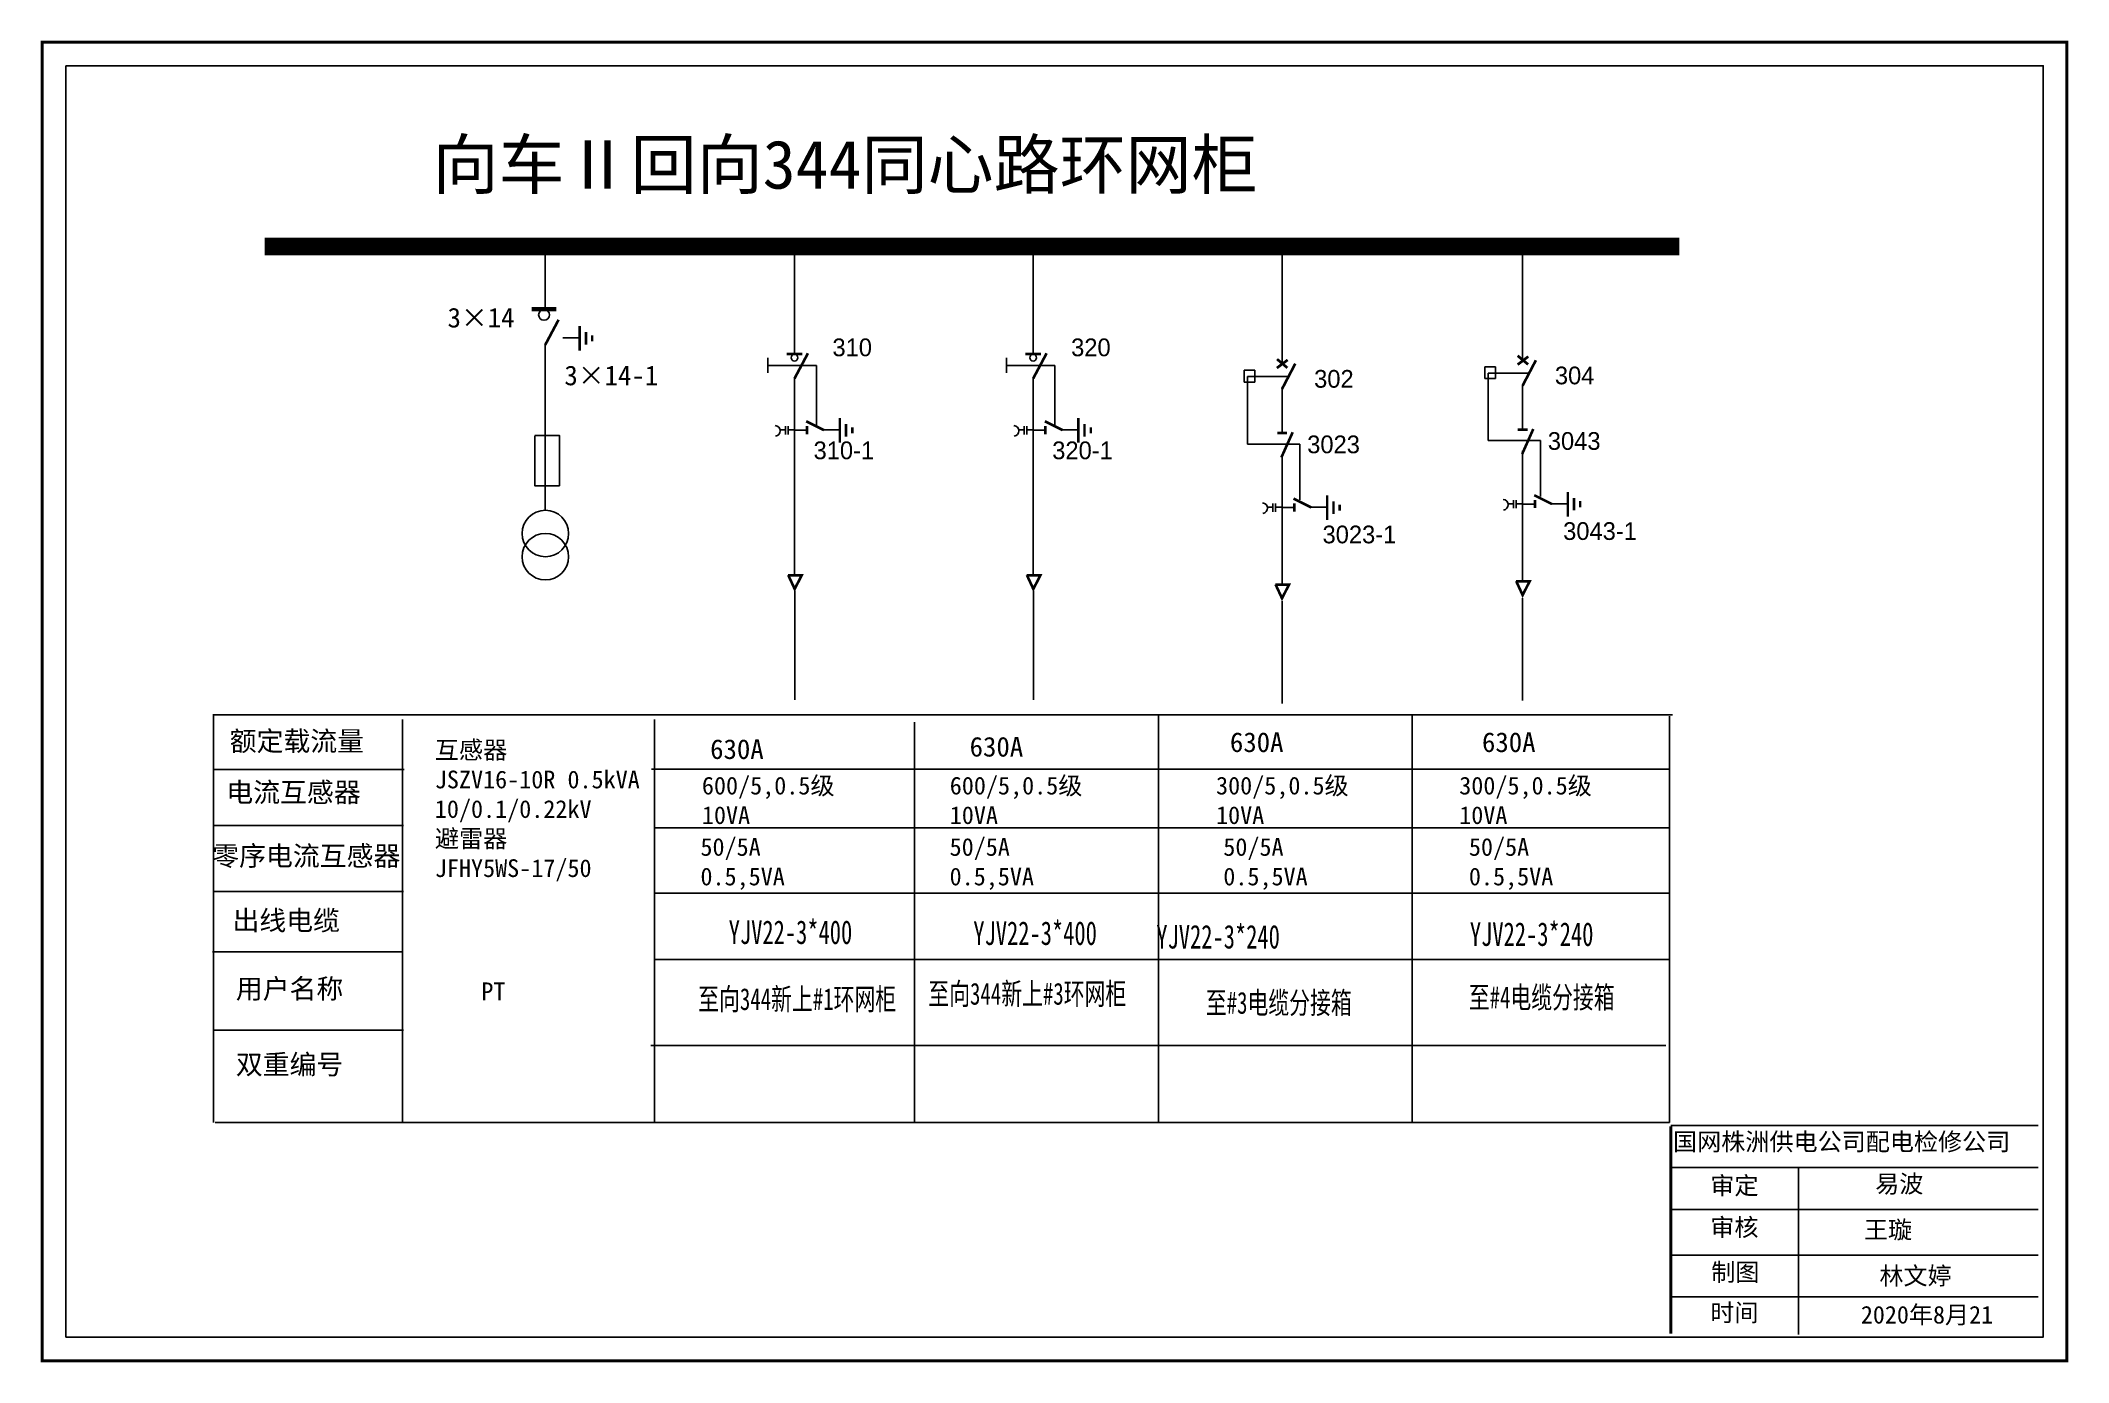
# Model space of a CAD drawing. Extents: x 613 to 1935, y 525 to 1195.
# Drawn here: x 1647.5 to 1773.1, y 1010.5 to 1092.4 of the extents above; entities that cross this region are included whole.
import ezdxf

# ---------------------------------------------------------------- set-up
doc = ezdxf.new("R2010")
doc.units = 0
doc.header["$LTSCALE"] = 0.774411
doc.linetypes.add('ACAD_ISO02W100', pattern=[15, 12, -3])
doc.linetypes.add('CENTER', pattern=[50.8, 31.75, -6.35, 6.35, -6.35])
doc.layers.get('0').update_dxf_attribs({"linetype": 'CONTINUOUS'})
doc.layers.add('2', color=2, linetype='CONTINUOUS')
doc.styles.add('HZ', font='')
doc.styles.add('hztxt_txtstyle_0.00_0_0', font='simkai.ttf')
doc.styles.add('hztxt_txtstyle_1.80_0_0', font='', dxfattribs={"height": 1.8, "bigfont": 'hztxt.shx'})
doc.styles.add('hztxt_txtstyle_2.70_0_0', font='simkai.ttf', dxfattribs={"height": 2.7})
doc.styles.add('字体', font='', dxfattribs={"height": 2.5})
doc.styles.get('HZ').set_extended_font_data('SimSun')
doc.styles.get('hztxt_txtstyle_1.80_0_0').set_extended_font_data('hztxt')
doc.styles.get('字体').set_extended_font_data('SimSun')

msp = doc.modelspace()

# ---------------------------------------------------------------- texts
at = {"color": 0, "linetype": 'Continuous', "style": 'hztxt_txtstyle_2.70_0_0'}
for s, p in [('3×14', (1672.68, 1074.64)), ('3×14-1', (1679.92, 1071.06))]:
    msp.add_text(s, height=1.22, dxfattribs=at).set_placement(p)
at = {"color": 0, "style": 'hztxt_txtstyle_1.80_0_0'}
for s, p in [('310', (1696.53, 1072.86)), ('320', (1711.32, 1072.86)), ('302', (1726.38, 1070.91)), ('304', (1741.3, 1071.12)), ('3043', (1740.86, 1067.06)), ('310-1', (1695.36, 1066.48)), ('320-1', (1710.15, 1066.48)), ('3023', (1725.95, 1066.85)), ('3023-1', (1726.9, 1061.27)), ('3043-1', (1741.81, 1061.48))]:
    msp.add_text(s, height=1.098, dxfattribs=at).set_placement(p)
at = {"color": 0, "style": 'HZ', "width": 0.7}
for s, height, p in [('YJV22-3*400', 1.4617, (1690.1, 1036.45)), ('YJV22-3*400', 1.4617, (1705.26, 1036.39)), ('YJV22-3*240', 1.4617, (1716.6, 1036.17)), ('YJV22-3*240', 1.4617, (1736.03, 1036.33)), ('至向344新上#3环网柜', 1.3535, (1702.47, 1032.69)), ('至向344新上#1环网柜', 1.3535, (1688.21, 1032.36)), ('至#3电缆分接箱', 1.353, (1719.67, 1032.13)), ('至#4电缆分接箱', 1.353, (1735.96, 1032.47))]:
    msp.add_text(s, height=height, dxfattribs=at).set_placement(p)
at = {"color": 0, "linetype": 'Continuous', "attachment_point": 1}
for s, insert, char_height, width, style in [('向车Ⅱ回向344同心路环网柜', (1671.75, 1086.24), 3, 85.7498, '字体'), ('{\\fSimSun|b0|i0|c134|p2;额定载流量}', (1659.18, 1049.63), 1.2204, 19.6738, 'hztxt_txtstyle_2.70_0_0'), ('{\\fSimSun|b0|i0|c134|p2;630A}', (1721.16, 1049.56), 1.2204, 19.6738, 'hztxt_txtstyle_2.70_0_0'), ('{\\fSimSun|b0|i0|c134|p2;630A}', (1736.78, 1049.56), 1.2204, 19.6738, 'hztxt_txtstyle_2.70_0_0'), ('\\A1;{\\fSimSun|b0|i0|c134|p2;互感器\\PJSZV16-10R 0.5kVA\\P10/0.1/0.22kV\\P避雷器\\PJFHY5WS-17/50}', (1671.89, 1049.02), 1.0983, 20.2524, 'hztxt_txtstyle_2.70_0_0'), ('{\\fSimSun|b0|i0|c134|p2;630A}', (1688.95, 1049.13), 1.2204, 19.6738, 'hztxt_txtstyle_2.70_0_0'), ('{\\fSimSun|b0|i0|c134|p2;630A}', (1705.03, 1049.28), 1.2204, 19.6738, 'hztxt_txtstyle_2.70_0_0'), ('\\A1;{\\fSimSun|b0|i0|c134|p2;600/5,0.5级\\P10VA}', (1688.44, 1046.81), 1.0983, 20.2524, 'hztxt_txtstyle_2.70_0_0'), ('\\A1;{\\fSimSun|b0|i0|c134|p2;600/5,0.5级\\P10VA}', (1703.8, 1046.81), 1.0983, 20.2524, 'hztxt_txtstyle_2.70_0_0'), ('\\A1;{\\fSimSun|b0|i0|c134|p2;300/5,0.5级\\P10VA}', (1720.3, 1046.81), 1.0983, 20.2524, 'hztxt_txtstyle_2.70_0_0'), ('\\A1;{\\fSimSun|b0|i0|c134|p2;300/5,0.5级\\P10VA}', (1735.37, 1046.81), 1.0983, 20.2524, 'hztxt_txtstyle_2.70_0_0'), ('{\\fSimSun|b0|i0|c134|p2;电流互感器}', (1658.97, 1046.46), 1.2204, 19.6738, 'hztxt_txtstyle_2.70_0_0'), ('{\\fSimSun|b0|i0|c134|p2;50/5A\\P0.5,5VA}', (1688.35, 1043.01), 1.0983, 19.6738, 'hztxt_txtstyle_2.70_0_0'), ('{\\fSimSun|b0|i0|c134|p2;50/5A\\P0.5,5VA}', (1703.79, 1043.01), 1.0983, 19.6738, 'hztxt_txtstyle_2.70_0_0'), ('{\\fSimSun|b0|i0|c134|p2;50/5A\\P0.5,5VA}', (1720.75, 1043.01), 1.0983, 19.6738, 'hztxt_txtstyle_2.70_0_0'), ('{\\fSimSun|b0|i0|c134|p2;50/5A\\P0.5,5VA}', (1735.97, 1043.01), 1.0983, 19.6738, 'hztxt_txtstyle_2.70_0_0'), ('{\\fSimSun|b0|i0|c134|p2;零序电流互感器}', (1658.1, 1042.52), 1.2204, 19.6738, 'hztxt_txtstyle_2.70_0_0'), ('{\\fSimSun|b0|i0|c134|p2;出线电缆}', (1659.35, 1038.52), 1.2204, 19.6738, 'hztxt_txtstyle_2.70_0_0'), ('{\\fSimSun|b0|i0|c134|p2;用户名称}', (1659.56, 1034.29), 1.2204, 19.6738, 'hztxt_txtstyle_2.70_0_0'), ('{\\fSimSun|b0|i0|c134|p2;PT}', (1674.77, 1034.07), 1.1026, 8.5785, 'hztxt_txtstyle_0.00_0_0'), ('{\\fSimSun|b0|i0|c134|p2;双重编号}', (1659.56, 1029.6), 1.2204, 19.6738, 'hztxt_txtstyle_2.70_0_0'), ('国网株洲供电公司配电检修公司', (1748.62, 1024.75), 1.0944, 29.9201, '字体'), ('\\f\uffbfﾬￌﾣﾤ_GB2312|b0|i0|c134|p49;审定', (1750.93, 1022.03), 1.0944, 8.5588, '字体'), ('易波', (1761.15, 1022.14), 1.094, 8.5588, '字体'), ('\\f\uffbfﾬￌﾣﾤ_GB2312|b0|i0|c134|p49;审核', (1750.93, 1019.45), 1.0944, 8.5588, '字体'), ('王璇', (1760.45, 1019.3), 1.094, 8.5588, '字体'), ('\\f\uffbfﾬￌﾣﾤ_GB2312|b0|i0|c134|p49;制图', (1750.99, 1016.67), 1.0944, 8.5588, '字体'), ('林文婷', (1761.41, 1016.44), 1.094, 8.5588, '字体'), ('\\f\uffbfﾬￌﾣﾤ_GB2312|b0|i0|c134|p49;时间', (1750.93, 1014.16), 1.0944, 8.5588, '字体'), ('2020年8月21', (1760.26, 1014.03), 1.094, 16.0081, '字体')]:
    msp.add_mtext(s, dxfattribs=dict(at, insert=insert, char_height=char_height, width=width, style=style))

# ---------------------------------------------------------------- blocks, each defined once
blk = doc.blocks.new('JD')
for points in [[(-2, 0.2), (-2, -0.2), (2, 0.2), (2, -0.2)], [(1, -1.2), (1, -0.8), (-1, -1.2), (-1, -0.8)], [(-0.5, -1.8), (-0.5, -2.2), (0.5, -1.8), (0.5, -2.2)]]:
    blk.add_trace(points)

# ---------------------------------------------------------------- linework, layer by layer
at = {"color": 0}
for p, q in [((1694.18, 1079.74), (1694.18, 1073.02)), ((1708.97, 1079.74), (1708.97, 1073.02)), ((1739.3, 1079.64), (1739.3, 1072.58)), ((1678.72, 1079.45), (1678.72, 1075.84)), ((1724.39, 1079.43), (1724.39, 1072.38)), ((1678.73, 1073.6), (1678.73, 1063.34)), ((1679.82, 1074), (1680.85, 1074)), ((1722.04, 1071.99), (1722.7, 1071.99)), ((1722.04, 1071.99), (1722.04, 1071.26)), ((1722.7, 1071.99), (1722.7, 1071.26)), ((1736.96, 1072.2), (1737.61, 1072.2)), ((1736.96, 1072.2), (1736.96, 1071.47)), ((1737.61, 1072.2), (1737.61, 1071.47)), ((1694.18, 1071.52), (1694.18, 1059.31)), ((1708.97, 1071.52), (1708.97, 1059.31)), ((1722.04, 1071.26), (1722.7, 1071.26)), ((1724.39, 1070.88), (1724.39, 1068.15)), ((1736.96, 1071.47), (1737.61, 1071.47)), ((1739.3, 1071.09), (1739.3, 1068.36)), ((1694.18, 1068.28), (1694.95, 1068.28)), ((1695.94, 1068.3), (1696.97, 1068.3)), ((1708.97, 1068.28), (1709.73, 1068.28)), ((1710.73, 1068.3), (1711.76, 1068.3)), ((1739.3, 1067), (1739.3, 1058.96)), ((1724.39, 1066.79), (1724.39, 1058.76)), ((1724.39, 1063.49), (1725.15, 1063.49)), ((1726.14, 1063.51), (1727.17, 1063.51)), ((1739.3, 1063.7), (1740.06, 1063.7)), ((1741.05, 1063.72), (1742.09, 1063.72)), ((1669.98, 1047.25), (1658.21, 1047.25)), ((1669.94, 1043.78), (1658.16, 1043.78)), ((1669.94, 1039.7), (1658.16, 1039.7)), ((1669.89, 1035.97), (1658.12, 1035.97)), ((1669.94, 1031.12), (1658.16, 1031.12))]:
    msp.add_line(p, q, dxfattribs=at)
at = {"color": 0, "linetype": 'ACAD_ISO02W100'}
for p, q in [((1724.72, 1071.61), (1722.25, 1071.61)), ((1722.25, 1071.61), (1722.25, 1067.42)), ((1739.63, 1071.82), (1737.16, 1071.82)), ((1737.16, 1071.82), (1737.16, 1067.63)), ((1722.25, 1067.42), (1725.5, 1067.42)), ((1725.5, 1067.42), (1725.5, 1063.96)), ((1737.16, 1067.63), (1740.41, 1067.63)), ((1740.41, 1067.63), (1740.41, 1064.17))]:
    msp.add_line(p, q, dxfattribs=at)
at = {"color": 0, "linetype": 'CENTER'}
for p, q in [((1694.19, 1058.32), (1694.19, 1051.57)), ((1708.98, 1058.32), (1708.98, 1051.57)), ((1724.39, 1057.68), (1724.39, 1051.34)), ((1739.3, 1057.88), (1739.3, 1051.54))]:
    msp.add_line(p, q, dxfattribs=at)
at = {"color": 0, "linetype": 'Continuous'}
for p, q in [((1658.14, 1050.64), (1748.58, 1050.64)), ((1658.18, 1025.4), (1658.18, 1050.64)), ((1716.73, 1050.59), (1716.73, 1025.4)), ((1732.46, 1050.59), (1732.46, 1025.4)), ((1748.4, 1050.57), (1748.4, 1025.39)), ((1669.88, 1050.36), (1669.88, 1025.4)), ((1685.5, 1050.36), (1685.5, 1025.4)), ((1701.61, 1050.2), (1701.61, 1025.42)), ((1685.31, 1047.27), (1748.4, 1047.27)), ((1685.5, 1043.64), (1748.4, 1043.64)), ((1685.5, 1039.59), (1748.4, 1039.59)), ((1685.5, 1035.49), (1748.4, 1035.49)), ((1685.28, 1030.17), (1748.18, 1030.17)), ((1748.4, 1025.4), (1658.27, 1025.4)), ((1748.49, 1025.2), (1771.24, 1025.2)), ((1748.49, 1022.6), (1771.24, 1022.6)), ((1756.39, 1022.58), (1756.39, 1012.26)), ((1748.49, 1020.01), (1771.24, 1020.01)), ((1748.49, 1017.18), (1771.24, 1017.18)), ((1748.49, 1014.59), (1771.24, 1014.59))]:
    msp.add_line(p, q, dxfattribs=at)
at = {"color": 0, "linetype": 'Continuous', "const_width": 0.182}
msp.add_lwpolyline([(1647.55, 1092.32), (1773.03, 1092.32), (1773.03, 1010.62), (1647.55, 1010.62)], close=True, dxfattribs=at)
at = {"color": 0, "linetype": 'Continuous'}
msp.add_lwpolyline([(1649.03, 1090.85), (1771.56, 1090.85), (1771.56, 1012.1), (1649.03, 1012.1)], close=True, dxfattribs=at)
at = {"color": 0}
for points, const_width in [([(1661.34, 1079.66), (1749.02, 1079.66)], 1.1), ([(1677.89, 1075.78), (1679.43, 1075.78)], 0.261), ([(1678.73, 1073.56), (1679.56, 1075.12)], 0.165), ([(1693.7, 1073), (1694.67, 1073)], 0.165), ([(1694.18, 1071.48), (1695.01, 1073.04)], 0.165), ([(1708.49, 1073), (1709.46, 1073)], 0.165), ([(1708.97, 1071.48), (1709.8, 1073.04)], 0.165), ([(1724.07, 1072.13), (1724.74, 1072.63)], 0.165), ([(1724.08, 1072.68), (1724.72, 1072.14)], 0.165), ([(1724.39, 1070.83), (1725.21, 1072.4)], 0.165), ([(1738.99, 1072.34), (1739.65, 1072.84)], 0.165), ([(1738.99, 1072.89), (1739.64, 1072.35)], 0.165), ([(1739.3, 1071.04), (1740.12, 1072.61)], 0.165), ([(1694.9, 1068.83), (1696, 1068.28)], 0.165), ([(1694.95, 1068.53), (1694.95, 1068.02)], 0.165), ([(1709.69, 1068.83), (1710.79, 1068.28)], 0.165), ([(1709.73, 1068.53), (1709.73, 1068.02)], 0.165), ([(1724.09, 1068.11), (1724.7, 1068.11)], 0.165), ([(1724.35, 1066.59), (1725.05, 1068.15)], 0.165), ([(1739, 1068.32), (1739.61, 1068.32)], 0.165), ([(1739.27, 1066.8), (1739.96, 1068.35)], 0.165), ([(1725.1, 1064.04), (1726.2, 1063.49)], 0.165), ([(1725.15, 1063.75), (1725.15, 1063.24)], 0.165), ([(1740.02, 1064.25), (1741.12, 1063.7)], 0.165), ([(1740.06, 1063.95), (1740.06, 1063.45)], 0.165), ([(1693.78, 1059.28), (1694.62, 1059.28), (1694.19, 1058.44), (1693.79, 1059.3)], 0.165), ([(1708.57, 1059.28), (1709.41, 1059.28), (1708.98, 1058.44), (1708.58, 1059.3)], 0.165), ([(1723.98, 1058.71), (1724.82, 1058.71), (1724.39, 1057.86), (1723.99, 1058.72)], 0.165), ([(1738.89, 1058.91), (1739.73, 1058.91), (1739.3, 1058.06), (1738.9, 1058.93)], 0.165)]:
    msp.add_lwpolyline(points, dxfattribs=dict(at, const_width=const_width))
for points in [[(1692.52, 1072.75), (1692.52, 1071.83)], [(1707.31, 1072.75), (1707.31, 1071.83)], [(1693.63, 1068.29), (1693.28, 1068.29)], [(1693.63, 1068.52), (1693.63, 1068.02)], [(1693.78, 1068.52), (1693.78, 1068.02)], [(1694.18, 1068.29), (1693.78, 1068.29)], [(1708.42, 1068.29), (1708.07, 1068.29)], [(1708.42, 1068.52), (1708.42, 1068.02)], [(1708.57, 1068.52), (1708.57, 1068.02)], [(1708.97, 1068.29), (1708.57, 1068.29)], [(1678.08, 1067.92), (1678.08, 1064.84), (1679.61, 1064.84), (1679.61, 1067.95), (1678.08, 1067.95)], [(1723.83, 1063.5), (1723.49, 1063.5)], [(1723.83, 1063.73), (1723.83, 1063.23)], [(1723.99, 1063.73), (1723.99, 1063.23)], [(1724.38, 1063.5), (1723.99, 1063.5)], [(1738.74, 1063.71), (1738.4, 1063.71)], [(1738.74, 1063.94), (1738.74, 1063.44)], [(1738.9, 1063.94), (1738.9, 1063.44)], [(1739.3, 1063.71), (1738.9, 1063.71)]]:
    msp.add_lwpolyline(points, dxfattribs=at)
at = {"color": 0, "linetype": 'ACAD_ISO02W100'}
for points in [[(1695.54, 1068.54), (1695.54, 1072.29), (1692.52, 1072.29)], [(1710.32, 1068.54), (1710.32, 1072.29), (1707.31, 1072.29)]]:
    msp.add_lwpolyline(points, dxfattribs=at)
at = {"color": 0}
for points in [[(1692.99, 1068.57, -0.877934), (1693, 1067.9)], [(1707.78, 1068.57, -0.877934), (1707.79, 1067.9)], [(1723.19, 1063.78, -0.877934), (1723.2, 1063.12)], [(1738.1, 1063.99, -0.877934), (1738.12, 1063.32)]]:
    msp.add_lwpolyline(points, format="xyb", dxfattribs=at)
at = {"color": 0, "linetype": 'Continuous', "const_width": 0.182}
msp.add_lwpolyline([(1748.49, 1025.16), (1748.48, 1012.3)], dxfattribs=at)
at = {"color": 0}
for centre, radius in [((1678.66, 1075.42), 0.335), ((1694.18, 1072.77), 0.211), ((1708.97, 1072.77), 0.211)]:
    msp.add_circle(centre, radius, dxfattribs=at)
at = {"layer": '2', "color": 0}
for centre in [(1678.74, 1061.88), (1678.74, 1060.44)]:
    msp.add_circle(centre, 1.44, dxfattribs=at)

# ---------------------------------------------------------------- block references
at = {"color": 0, "xscale": 0.3844120780054254, "yscale": 0.3844120780054254, "zscale": 0.3844120780054647, "rotation": 90}
for p in [(1680.87, 1073.97), (1696.99, 1068.27), (1711.77, 1068.27), (1742.1, 1063.69), (1727.19, 1063.48)]:
    msp.add_blockref('JD', p, dxfattribs=at)

msp.set_redraw_order([(e.dxf.handle, doc.entitydb.next_handle()) for e in msp.query("TEXT MTEXT ATTDEF DIMENSION ARC_DIMENSION")])  # texts and dimensions are drawn at this point

doc.saveas('drawing.dxf')
